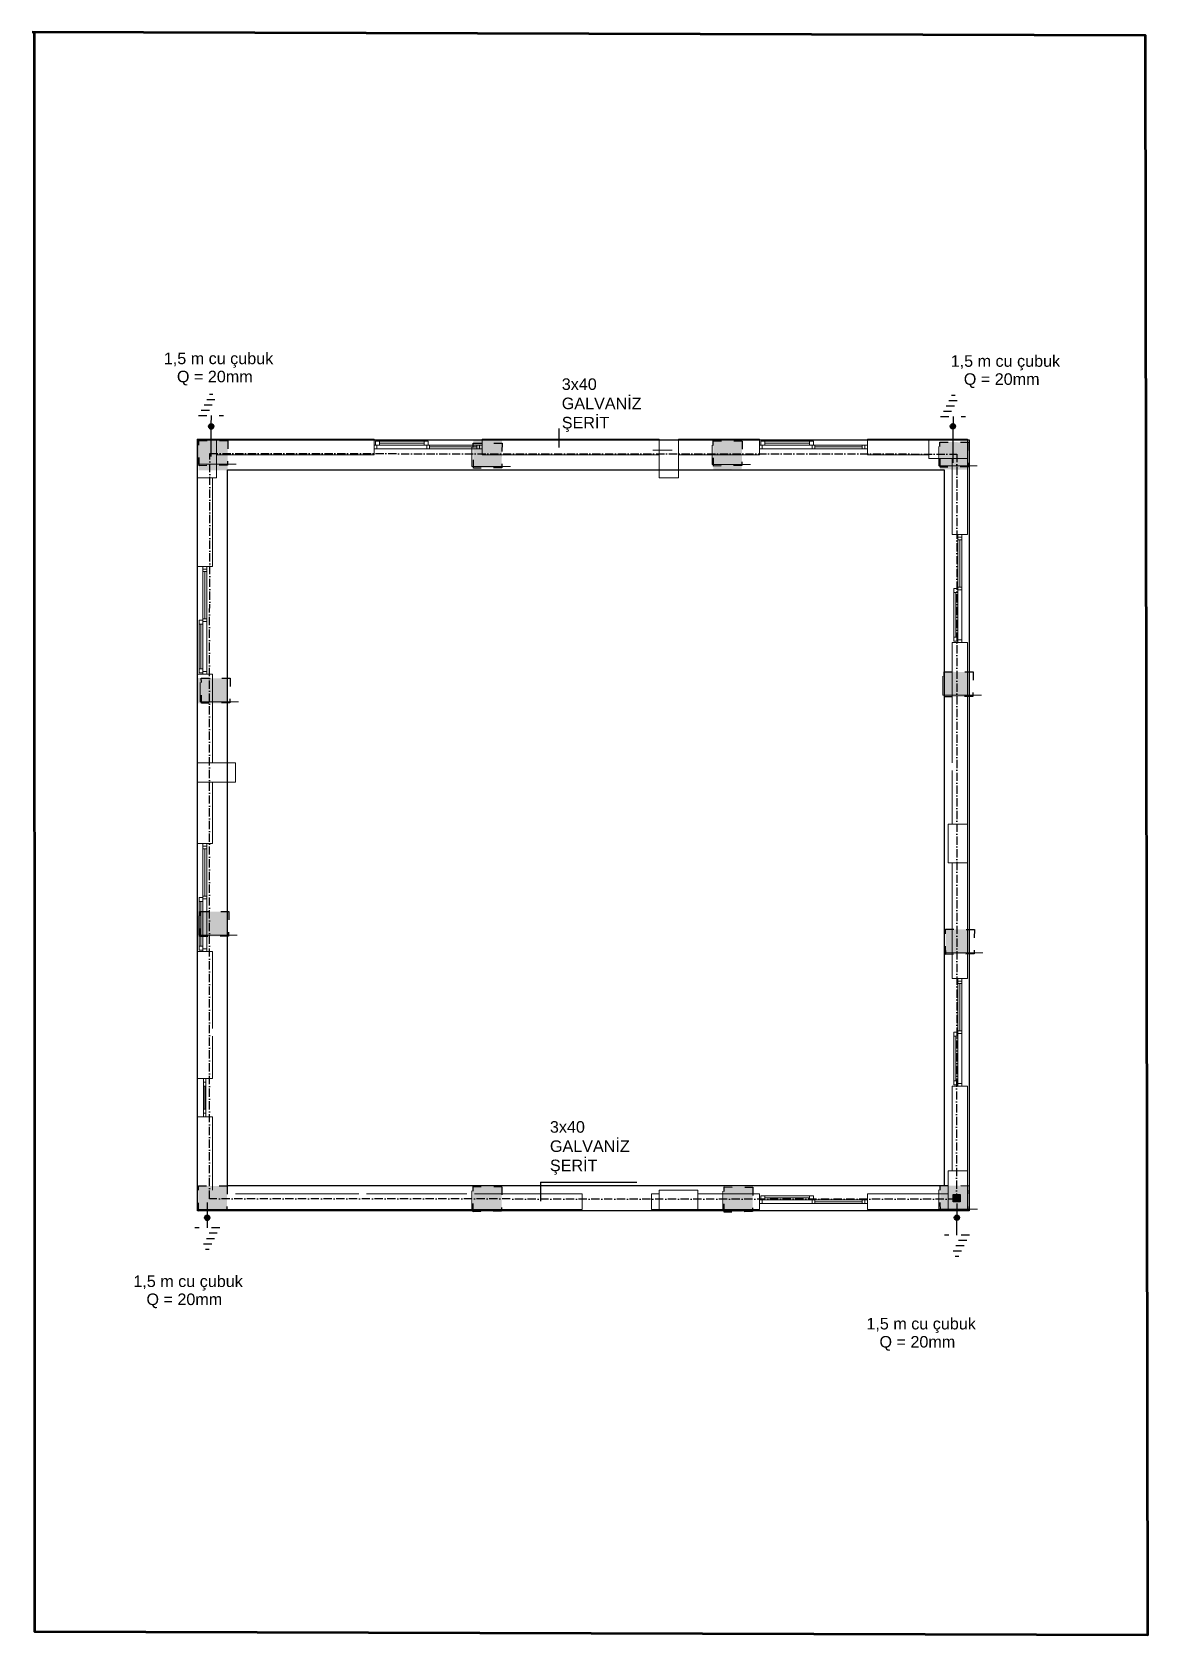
# Model space of a CAD drawing. Header units: millimetres. Extents: x -1335 to 33749, y 2338 to 5277.
# Drawn here: x 9989 to 11608, y 2731 to 5057 of the extents above; entities that cross this region are included whole.
import ezdxf

# ---------------------------------------------------------------- set-up
doc = ezdxf.new("R2010")
doc.units = ezdxf.units.MM
doc.linetypes.add('ACAD_ISO03W100', pattern=[30, 12, -18])
doc.linetypes.add('ACAD_ISO10W100', pattern=[18.5, 12, -3, 0.5, -3])
for name, color, linetype in [('Cizgi', 7, 'Continuous'), ('Kapi_Pencere', 7, 'Continuous'), ('Kolon', 7, 'Continuous')]:
    doc.layers.add(name, color=color, linetype=linetype)
for name, color, linetype, lineweight in [('DUVAR', 7, 'Continuous', 53), ('ELEKTRİK YAZI', 2, 'Continuous', 30), ('ELK_YAZI', 11, 'Continuous', 30), ('Linye-23', 220, 'Continuous', 25), ('LİNYE', 220, 'Continuous', 25)]:
    doc.layers.add(name, color=color, linetype=linetype, lineweight=lineweight)
doc.styles.add('ari', font='arial.ttf')
doc.styles.get("Standard").update_dxf_attribs({"font": 'arial.ttf'})

msp = doc.modelspace()

# ---------------------------------------------------------------- texts
at = {"layer": 'ELEKTRİK YAZI'}
for s, height, p in [('1,5 m cu çubuk ', 16.764, (10180.5, 4574.8)), ('1,5 m cu çubuk ', 16.764, (11322, 4571)), (' Q = 20mm', 16.76, (10193, 4548.5)), (' Q = 20mm', 16.76, (11334.5, 4544.8)), ('1,5 m cu çubuk ', 16.764, (10136.3, 3235.5)), (' Q = 20mm', 16.76, (10148.8, 3209.3)), ('1,5 m cu çubuk ', 16.764, (11199.7, 3173.9)), (' Q = 20mm', 16.76, (11212.2, 3147.6))]:
    msp.add_text(s, height=height, dxfattribs=at).set_placement(p)
at = {"layer": 'ELK_YAZI', "char_height": 16.76, "attachment_point": 1, "style": 'ari'}
for insert in [(10757.8, 4554.2), (10740.6, 3476.2)]:
    msp.add_mtext('3x40\\PGALVANİZ\\PŞERİT', dxfattribs=dict(at, insert=insert))

# ---------------------------------------------------------------- hatches: boundary and pattern name
at = {"linetype": 'ACAD_ISO03W100', "ltscale": 10}
for points in [[(10273, 4420.5), (10273.4, 4463.8), (10231.5, 4464.1), (10231.2, 4420.5)], [(10670.7, 4424.6), (10671.1, 4464.1), (10629.4, 4463.9), (10629.6, 4423.8)], [(11018.9, 4422.5), (11019.5, 4463.3), (10977.6, 4463.6), (10977.9, 4422.3)], [(11347.7, 4421.7), (11348.3, 4461.5), (11306.4, 4461.8), (11306.6, 4422.1)], [(10272.7, 4082.7), (10273.2, 4118.7), (10229.4, 4119.2), (10229.5, 4082.4)], [(11348.5, 4091.8), (11348.5, 4128), (11312.6, 4128.5), (11312.9, 4091.9)], [(10272.6, 3744.4), (10273, 3780.3), (10229.4, 3780.5), (10229.5, 3744.1)], [(11348.4, 3719.1), (11348.4, 3754.3), (11314.5, 3754.7), (11314.8, 3718.1)], [(10272, 3346.6), (10272.5, 3382.1), (10230.6, 3382.4), (10230.9, 3345.8)], [(10670.5, 3345.7), (10671, 3381.1), (10629.1, 3381.4), (10629.3, 3344.8)], [(11034.6, 3344.9), (11035.2, 3380.4), (10993.2, 3380.7), (10993.5, 3344.1)], [(11348.1, 3347), (11348.6, 3382.5), (11306.7, 3382.8), (11307, 3346.2)], [(11335.8, 3359.1), (11335.8, 3369.6), (11325.8, 3369.6), (11325.8, 3359.1)]]:
    msp.add_hatch(color=256, dxfattribs=at).paths.add_polyline_path(points)

# ---------------------------------------------------------------- linework, layer by layer
at = {"linetype": 'ACAD_ISO03W100'}
for p, q in [((10238.8, 4515.9), (10259.5, 4515.8)), ((10242.7, 4523.6), (10255.7, 4523.6)), ((10246.7, 4531.4), (10251.8, 4531.3)), ((11315.3, 4514.5), (11336, 4514.4)), ((11319.2, 4522.3), (11332.2, 4522.2)), ((11323.2, 4530), (11328.3, 4530)), ((10230.9, 4500.4), (10267.1, 4500.2)), ((10234.9, 4508.2), (10263.3, 4508)), ((11307.4, 4499.1), (11343.7, 4498.8)), ((11311.4, 4506.8), (11339.8, 4506.6)), ((10231.5, 4464.1), (10273.4, 4463.8)), ((10231.7, 4427.5), (10231.5, 4464.1)), ((10273.4, 4463.8), (10272.8, 4428.3)), ((10629.4, 4460.4), (10671.3, 4460.1)), ((10629.6, 4423.8), (10629.4, 4460.4)), ((10671.3, 4460.1), (10670.7, 4424.6)), ((10977.6, 4463.6), (11019.5, 4463.3)), ((10977.9, 4427), (10977.6, 4463.6)), ((11019.5, 4463.3), (11019, 4427.8)), ((11306.4, 4461.8), (11348.3, 4461.5)), ((11306.7, 4425.2), (11306.4, 4461.8)), ((11348.3, 4461.5), (11347.8, 4426)), ((10272.8, 4428.3), (10231.7, 4427.5)), ((10670.7, 4424.6), (10629.6, 4423.8)), ((11019, 4427.8), (10977.9, 4427)), ((11347.8, 4426), (11306.7, 4425.2)), ((10234.9, 4119.2), (10276.9, 4118.9)), ((10235.2, 4082.6), (10234.9, 4119.2)), ((10276.9, 4118.9), (10276.3, 4083.4)), ((11312.6, 4128.5), (11354.6, 4128.2)), ((11312.9, 4091.9), (11312.6, 4128.5)), ((11354.6, 4128.2), (11354, 4092.7)), ((10276.3, 4083.4), (10235.2, 4082.6)), ((11354, 4092.7), (11312.9, 4091.9)), ((10233.1, 3780.6), (10275, 3780.3)), ((10233.3, 3744), (10233.1, 3780.6)), ((10275, 3780.3), (10274.4, 3744.8)), ((11314.5, 3754.7), (11356.4, 3754.4)), ((11314.8, 3718.1), (11314.5, 3754.7)), ((11356.4, 3754.4), (11355.9, 3718.9)), ((10274.4, 3744.8), (10233.3, 3744)), ((11355.9, 3718.9), (11314.8, 3718.1)), ((10230.6, 3382.4), (10272.5, 3382.1)), ((10230.9, 3345.8), (10230.6, 3382.4)), ((10272.5, 3382.1), (10272, 3346.6)), ((10629.1, 3381.4), (10671, 3381.1)), ((10629.3, 3344.8), (10629.1, 3381.4)), ((10671, 3381.1), (10670.5, 3345.7)), ((10993.2, 3380.7), (11035.2, 3380.4)), ((10993.5, 3344.1), (10993.2, 3380.7)), ((11035.2, 3380.4), (11034.6, 3344.9)), ((11306.7, 3382.8), (11348.6, 3382.5)), ((11307, 3346.2), (11306.7, 3382.8)), ((11348.6, 3382.5), (11348.1, 3347)), ((11325.8, 3369.6), (11335.8, 3369.6)), ((11325.8, 3359.1), (11325.8, 3369.6)), ((11335.8, 3359.1), (11325.8, 3359.1)), ((11335.8, 3369.6), (11335.8, 3359.1)), ((10272, 3346.6), (10230.9, 3345.8)), ((10670.5, 3345.7), (10629.3, 3344.8)), ((11034.6, 3344.9), (10993.5, 3344.1)), ((11348.1, 3347), (11307, 3346.2)), ((10261.9, 3321.2), (10225.7, 3321.2)), ((10258.1, 3313.4), (10229.6, 3313.4)), ((10254.2, 3305.6), (10233.5, 3305.6)), ((11349.3, 3310.8), (11313, 3310.8)), ((10250.3, 3297.9), (10237.4, 3297.9)), ((10246.4, 3290.1), (10241.2, 3290.1)), ((11345.4, 3303), (11316.9, 3303)), ((11341.5, 3295.3), (11320.8, 3295.3)), ((11337.6, 3287.5), (11324.7, 3287.5)), ((11333.7, 3279.7), (11328.6, 3279.7))]:
    msp.add_line(p, q, dxfattribs=at)
at = {"linetype": 'ACAD_ISO03W100', "ltscale": 10}
for p, q in [((10249, 4500.3), (10248.9, 4486.5)), ((11325.6, 4498.9), (11325.5, 4485.1)), ((10243.8, 3321.2), (10243.8, 3335)), ((11331.1, 3310.8), (11331.1, 3324.7))]:
    msp.add_line(p, q, dxfattribs=at)
for p, q in [((10245.5, 4484.8), (10253.1, 4484.8)), ((10245.5, 4484.6), (10253.1, 4484.6)), ((10245.5, 4484.4), (10253.1, 4484.4)), ((10245.5, 4484.1), (10253.1, 4484.1)), ((10245.6, 4485.3), (10253, 4485.3)), ((10245.6, 4485.1), (10253.1, 4485.1)), ((10245.6, 4483.9), (10253, 4483.9)), ((10245.6, 4483.7), (10253, 4483.7)), ((10245.7, 4485.8), (10252.9, 4485.8)), ((10245.7, 4485.6), (10253, 4485.6)), ((10245.7, 4483.4), (10252.9, 4483.4)), ((10245.8, 4486), (10252.8, 4486)), ((10245.8, 4483.2), (10252.8, 4483.2)), ((10245.9, 4486.3), (10252.7, 4486.3)), ((10245.9, 4483), (10252.7, 4483)), ((10246, 4482.7), (10252.6, 4482.7)), ((10246.1, 4486.5), (10252.6, 4486.5)), ((10246.1, 4482.5), (10252.5, 4482.5)), ((10246.2, 4486.7), (10252.4, 4486.7)), ((10246.3, 4482.2), (10252.3, 4482.2)), ((10246.4, 4487), (10252.2, 4487)), ((10246.5, 4482), (10252.1, 4482)), ((10246.6, 4487.2), (10252, 4487.2)), ((10246.7, 4481.8), (10251.9, 4481.8)), ((10246.9, 4487.5), (10251.7, 4487.5)), ((10247, 4481.5), (10251.6, 4481.5)), ((10247.2, 4487.7), (10251.4, 4487.7)), ((10247.4, 4481.3), (10251.2, 4481.3)), ((10247.6, 4487.9), (10251, 4487.9)), ((10247.9, 4481.1), (10250.8, 4481.1)), ((10248.1, 4488.2), (10250.5, 4488.2)), ((10248.7, 4480.8), (10249.9, 4480.8)), ((11321.4, 4485.3), (11328.9, 4485.3)), ((11321.4, 4485.1), (11328.9, 4485.1)), ((11321.4, 4484.8), (11329, 4484.8)), ((11321.4, 4484.6), (11329, 4484.6)), ((11321.4, 4484.4), (11328.9, 4484.4)), ((11321.4, 4484.1), (11328.9, 4484.1)), ((11321.5, 4485.8), (11328.8, 4485.8)), ((11321.5, 4485.6), (11328.9, 4485.6)), ((11321.5, 4483.9), (11328.8, 4483.9)), ((11321.6, 4486), (11328.7, 4486)), ((11321.6, 4483.7), (11328.8, 4483.7)), ((11321.6, 4483.4), (11328.7, 4483.4)), ((11321.7, 4486.3), (11328.7, 4486.3)), ((11321.7, 4483.2), (11328.6, 4483.2)), ((11321.8, 4486.5), (11328.5, 4486.5)), ((11321.9, 4486.7), (11328.4, 4486.7)), ((11321.9, 4483), (11328.5, 4483)), ((11322, 4482.7), (11328.3, 4482.7)), ((11322.1, 4487), (11328.3, 4487)), ((11322.2, 4482.5), (11328.2, 4482.5)), ((11322.3, 4487.2), (11328.1, 4487.2)), ((11322.4, 4482.2), (11328, 4482.2)), ((11322.5, 4487.5), (11327.9, 4487.5)), ((11322.6, 4482), (11327.7, 4482)), ((11322.7, 4487.7), (11327.6, 4487.7)), ((11322.9, 4481.8), (11327.4, 4481.8)), ((11323, 4487.9), (11327.3, 4487.9)), ((11323.2, 4481.5), (11327.1, 4481.5)), ((11323.4, 4488.2), (11326.9, 4488.2)), ((11323.7, 4481.3), (11326.6, 4481.3)), ((11324, 4488.4), (11326.3, 4488.4)), ((11324.5, 4481.1), (11325.8, 4481.1)), ((10239.7, 3336.6), (10247.2, 3336.6)), ((10239.7, 3336.4), (10247.3, 3336.4)), ((10239.7, 3336.2), (10247.3, 3336.2)), ((10239.7, 3335.9), (10247.3, 3335.9)), ((10239.7, 3335.7), (10247.2, 3335.7)), ((10239.8, 3337.1), (10247.1, 3337.1)), ((10239.8, 3336.9), (10247.2, 3336.9)), ((10239.8, 3335.4), (10247.2, 3335.4)), ((10239.8, 3335.2), (10247.2, 3335.2)), ((10239.9, 3337.3), (10247.1, 3337.3)), ((10239.9, 3335), (10247.1, 3335)), ((10240, 3337.6), (10247, 3337.6)), ((10240, 3334.7), (10247, 3334.7)), ((10240.1, 3337.8), (10246.9, 3337.8)), ((10240.1, 3334.5), (10246.9, 3334.5)), ((10240.2, 3338), (10246.7, 3338)), ((10240.2, 3334.3), (10246.8, 3334.3)), ((10240.3, 3334), (10246.7, 3334)), ((10240.4, 3338.3), (10246.6, 3338.3)), ((10240.5, 3333.8), (10246.5, 3333.8)), ((10240.6, 3338.5), (10246.4, 3338.5)), ((10240.7, 3333.5), (10246.3, 3333.5)), ((10240.8, 3338.8), (10246.2, 3338.8)), ((10240.9, 3333.3), (10246, 3333.3)), ((10241, 3339), (10245.9, 3339)), ((10241.2, 3333.1), (10245.8, 3333.1)), ((10241.4, 3339.2), (10245.6, 3339.2)), ((10241.6, 3332.8), (10245.4, 3332.8)), ((10241.7, 3339.5), (10245.2, 3339.5)), ((10242, 3332.6), (10244.9, 3332.6)), ((10242.3, 3339.7), (10244.6, 3339.7)), ((10242.9, 3332.4), (10244.1, 3332.4)), ((11327.2, 3336.6), (11334.8, 3336.6)), ((11327.2, 3336.4), (11334.8, 3336.4)), ((11327.2, 3336.2), (11334.8, 3336.2)), ((11327.3, 3337.1), (11334.7, 3337.1)), ((11327.3, 3336.9), (11334.8, 3336.9)), ((11327.3, 3335.9), (11334.8, 3335.9)), ((11327.3, 3335.7), (11334.7, 3335.7)), ((11327.3, 3335.4), (11334.7, 3335.4)), ((11327.4, 3337.6), (11334.6, 3337.6)), ((11327.4, 3337.3), (11334.7, 3337.3)), ((11327.4, 3335.2), (11334.6, 3335.2)), ((11327.5, 3337.8), (11334.5, 3337.8)), ((11327.5, 3335), (11334.5, 3335)), ((11327.6, 3338.1), (11334.4, 3338.1)), ((11327.6, 3334.7), (11334.4, 3334.7)), ((11327.7, 3334.5), (11334.3, 3334.5)), ((11327.8, 3338.3), (11334.3, 3338.3)), ((11327.8, 3334.3), (11334.2, 3334.3)), ((11327.9, 3338.5), (11334.1, 3338.5)), ((11328, 3334), (11334, 3334)), ((11328.1, 3338.8), (11333.9, 3338.8)), ((11328.2, 3333.8), (11333.8, 3333.8)), ((11328.3, 3339), (11333.7, 3339)), ((11328.5, 3333.6), (11333.6, 3333.6)), ((11328.6, 3339.2), (11333.5, 3339.2)), ((11328.7, 3333.3), (11333.3, 3333.3)), ((11328.9, 3339.5), (11333.1, 3339.5)), ((11329.1, 3333.1), (11332.9, 3333.1)), ((11329.3, 3339.7), (11332.8, 3339.7)), ((11329.6, 3332.8), (11332.5, 3332.8)), ((11329.8, 3339.9), (11332.2, 3339.9)), ((11330.4, 3332.6), (11331.6, 3332.6))]:
    msp.add_line(p, q)
for centre in [(10249.3, 4484.6), (11325.2, 4484.8), (10243.5, 3336.1), (11331, 3336.3)]:
    msp.add_circle(centre, 3.79)
at = {"layer": 'Cizgi', "color": 251, "linetype": 'Continuous', "lineweight": 9}
msp.add_lwpolyline([(10251.1, 3610.8), (10251.1, 3677.8)], dxfattribs=at)
at = {"layer": 'DUVAR'}
msp.add_lwpolyline([(9992.3, 5056.8), (9992.7, 2735.6), (11608.1, 2730.5), (11604.8, 5051.8), (9989.4, 5056.8)], dxfattribs=at)
at = {"layer": 'DUVAR', "color": 251, "linetype": 'Continuous', "lineweight": 9}
for points in [[(10256.7, 4465.8), (10485.8, 4465.8)], [(10256.7, 4443.4), (10485.8, 4443.4)], [(10485.8, 4465.8), (10485.8, 4443.4)], [(10642.3, 4465.8), (10899.3, 4465.8)], [(10642.3, 4443.4), (10642.3, 4465.8)], [(10642.3, 4443.4), (10899.3, 4443.4)], [(10927.3, 4465.8), (11044.6, 4465.8)], [(10927.3, 4443.4), (11044.6, 4443.4)], [(11044.6, 4465.8), (11044.6, 4443.4)], [(11201.1, 4465.8), (11290.5, 4465.8)], [(11201.1, 4443.4), (11201.1, 4465.8)], [(11201.1, 4443.4), (11290.5, 4443.4)], [(11324, 4327.5), (11324, 4437.8)], [(11346.4, 4327.5), (11346.4, 4437.8)], [(10228.8, 4281.4), (10228.8, 4409.9)], [(10251.1, 4281.4), (10251.1, 4409.9)], [(11346.4, 4327.5), (11324, 4327.5)], [(10251.1, 4281.4), (10228.8, 4281.4)], [(11324, 4032.7), (11324, 4171)], [(11324, 4171), (11346.4, 4171)], [(11346.4, 4032.7), (11346.4, 4171)], [(10228.8, 3996.4), (10228.8, 4124.9)], [(10228.8, 4124.9), (10251.1, 4124.9)], [(10251.1, 3996.4), (10251.1, 4124.9)], [(11324, 3996.4), (11324, 4032.7)], [(11346.4, 3996.4), (11346.4, 4032.7)], [(11324, 3907), (11324, 3985.2)], [(11346.4, 3907), (11346.4, 3996.4)], [(10228.8, 3879), (10228.8, 3968.4)], [(10251.1, 3879), (10251.1, 3968.4)], [(10251.1, 3879), (10228.8, 3879)], [(11324, 3683.4), (11324, 3851.1)], [(11346.4, 3683.4), (11346.4, 3851.1)], [(10228.8, 3605.2), (10228.8, 3722.5)], [(10228.8, 3722.5), (10251.1, 3722.5)], [(10251.1, 3610.8), (10251.1, 3722.5)], [(11346.4, 3683.4), (11324, 3683.4)], [(10228.8, 3538.1), (10228.8, 3605.2)], [(10251.1, 3538.1), (10251.1, 3599.6)], [(10251.1, 3538.1), (10228.8, 3538.1)], [(11324, 3404), (11324, 3527)], [(11324, 3527), (11346.4, 3527)], [(11346.4, 3404), (11346.4, 3527)], [(10228.8, 3471.1), (10228.8, 3482.3)], [(10228.8, 3482.3), (10251.1, 3482.3)], [(10228.8, 3376.1), (10228.8, 3471.1)], [(10251.1, 3471.1), (10251.1, 3482.3)], [(10251.1, 3376.1), (10251.1, 3471.1)], [(10284.7, 3370.5), (10463.5, 3370.5)], [(10474.6, 3370.5), (10619.9, 3370.5)], [(10631.1, 3370.5), (10675.8, 3370.5)], [(10675.8, 3370.5), (10787.6, 3370.5)], [(10787.6, 3370.5), (10787.6, 3348.1)], [(10888.2, 3370.5), (10899.3, 3370.5)], [(10888.2, 3348.1), (10888.2, 3370.5)], [(10955.2, 3370.5), (11044.6, 3370.5)], [(11044.6, 3370.5), (11044.6, 3348.1)], [(11201.1, 3370.5), (11318.4, 3370.5)], [(11201.1, 3348.1), (11201.1, 3370.5)], [(10284.7, 3348.1), (10474.6, 3348.1)], [(10474.6, 3348.1), (10631.1, 3348.1)], [(10631.1, 3348.1), (10675.8, 3348.1)], [(10675.8, 3348.1), (10787.6, 3348.1)], [(10888.2, 3348.1), (10899.3, 3348.1)], [(10955.2, 3348.1), (11044.6, 3348.1)], [(11201.1, 3348.1), (11318.4, 3348.1)]]:
    msp.add_lwpolyline(points, dxfattribs=at)
at = {"layer": 'ELK_YAZI'}
for p, q in [((10753.4, 4481.6), (10753.4, 4454)), ((10744.2, 4465.8), (10883.8, 4465.8)), ((10727, 3387.8), (10866.6, 3387.8)), ((10727, 3387.8), (10727, 3360.2))]:
    msp.add_line(p, q, dxfattribs=at)
at = {"layer": 'Kapi_Pencere', "color": 251, "linetype": 'Continuous', "lineweight": 9}
for points in [[(10485.8, 4457.4), (10489.6, 4457.4)], [(10485.8, 4451.8), (10485.8, 4457.4)], [(10485.8, 4451.8), (10489.6, 4451.8)], [(10487.8, 4463), (10493.5, 4463)], [(10487.8, 4457.4), (10487.8, 4463)], [(10489.6, 4457.4), (10493.5, 4457.4)], [(10489.6, 4451.8), (10489.6, 4457.4)], [(10489.6, 4451.8), (10562.1, 4451.8)], [(10493.5, 4463), (10558.3, 4463)], [(10493.5, 4460.5), (10493.5, 4463)], [(10493.5, 4457.4), (10493.5, 4463)], [(10493.5, 4460.2), (10493.5, 4460.5)], [(10493.5, 4457.4), (10493.5, 4460.2)], [(10493.5, 4460.2), (10558.3, 4460.2)], [(10493.5, 4457.4), (10558.3, 4457.4)], [(10558.3, 4460.5), (10558.3, 4463)], [(10558.3, 4463), (10564.1, 4463)], [(10558.3, 4457.4), (10558.3, 4463)], [(10558.3, 4460.2), (10558.3, 4460.5)], [(10558.3, 4457.4), (10558.3, 4460.2)], [(10558.3, 4457.4), (10562.1, 4457.4)], [(10562.1, 4457.4), (10566, 4457.4)], [(10562.1, 4451.8), (10562.1, 4457.4)], [(10562.1, 4451.8), (10566, 4451.8)], [(10564.1, 4457.4), (10564.1, 4463)], [(10565.7, 4454.6), (10634.4, 4454.6)], [(10566, 4457.4), (10634.7, 4457.4)], [(10566, 4454.9), (10566, 4457.4)], [(10566, 4451.8), (10566, 4457.4)], [(10566, 4454.6), (10566, 4454.9)], [(10566, 4451.8), (10566, 4454.6)], [(10566, 4451.8), (10634.7, 4451.8)], [(10634.7, 4457.4), (10640.1, 4457.4)], [(10634.7, 4454.9), (10634.7, 4457.4)], [(10634.7, 4451.8), (10634.7, 4457.4)], [(10634.7, 4454.6), (10634.7, 4454.9)], [(10634.7, 4451.8), (10634.7, 4454.6)], [(10634.7, 4451.8), (10640, 4451.8)], [(10638.5, 4457.4), (10642.3, 4457.4)], [(10638.5, 4451.8), (10638.5, 4457.4)], [(10638.5, 4451.8), (10642.3, 4451.8)], [(10642.3, 4454.9), (10642.3, 4457.4)], [(10642.3, 4451.8), (10642.3, 4457.4)], [(10642.3, 4454.6), (10642.3, 4454.9)], [(10642.3, 4451.8), (10642.3, 4454.6)], [(11044.6, 4457.4), (11048.4, 4457.4)], [(11044.6, 4451.8), (11044.6, 4457.4)], [(11044.6, 4451.8), (11048.4, 4451.8)], [(11046.6, 4463), (11052.3, 4463)], [(11046.6, 4457.4), (11046.6, 4463)], [(11048.4, 4457.4), (11052.3, 4457.4)], [(11048.4, 4451.8), (11048.4, 4457.4)], [(11048.4, 4451.8), (11121, 4451.8)], [(11052.3, 4463), (11117.1, 4463)], [(11052.3, 4460.5), (11052.3, 4463)], [(11052.3, 4457.4), (11052.3, 4463)], [(11052.3, 4460.2), (11052.3, 4460.5)], [(11052.3, 4457.4), (11052.3, 4460.2)], [(11052.3, 4460.2), (11117.1, 4460.2)], [(11052.3, 4457.4), (11117.1, 4457.4)], [(11117.1, 4460.5), (11117.1, 4463)], [(11117.1, 4463), (11122.9, 4463)], [(11117.1, 4457.4), (11117.1, 4463)], [(11117.1, 4460.2), (11117.1, 4460.5)], [(11117.1, 4457.4), (11117.1, 4460.2)], [(11117.1, 4457.4), (11121, 4457.4)], [(11121, 4457.4), (11124.8, 4457.4)], [(11121, 4451.8), (11121, 4457.4)], [(11121, 4451.8), (11124.8, 4451.8)], [(11122.9, 4457.4), (11122.9, 4463)], [(11124.5, 4454.6), (11193.2, 4454.6)], [(11124.8, 4457.4), (11193.5, 4457.4)], [(11124.8, 4454.9), (11124.8, 4457.4)], [(11124.8, 4451.8), (11124.8, 4457.4)], [(11124.8, 4454.6), (11124.8, 4454.9)], [(11124.8, 4451.8), (11124.8, 4454.6)], [(11124.8, 4451.8), (11193.5, 4451.8)], [(11193.5, 4457.4), (11198.9, 4457.4)], [(11193.5, 4454.9), (11193.5, 4457.4)], [(11193.5, 4451.8), (11193.5, 4457.4)], [(11193.5, 4454.6), (11193.5, 4454.9)], [(11193.5, 4451.8), (11193.5, 4454.6)], [(11193.5, 4451.8), (11198.8, 4451.8)], [(11197.3, 4457.4), (11201.1, 4457.4)], [(11197.3, 4451.8), (11197.3, 4457.4)], [(11197.3, 4451.8), (11201.1, 4451.8)], [(11201.1, 4454.9), (11201.1, 4457.4)], [(11201.1, 4451.8), (11201.1, 4457.4)], [(11201.1, 4454.6), (11201.1, 4454.9)], [(11201.1, 4451.8), (11201.1, 4454.6)], [(11332.4, 4323.6), (11332.4, 4327.5)], [(11334.9, 4327.5), (11332.4, 4327.5)], [(11338, 4327.5), (11332.4, 4327.5)], [(11335.2, 4327.5), (11334.9, 4327.5)], [(11338, 4327.5), (11335.2, 4327.5)], [(11338, 4323.6), (11338, 4327.5)], [(11332.4, 4319.8), (11332.4, 4325.2)], [(11338, 4323.6), (11332.4, 4323.6)], [(11332.4, 4251.1), (11332.4, 4319.8)], [(11334.9, 4319.8), (11332.4, 4319.8)], [(11338, 4319.8), (11332.4, 4319.8)], [(11335.2, 4319.8), (11334.9, 4319.8)], [(11338, 4319.8), (11335.2, 4319.8)], [(11335.2, 4250.9), (11335.2, 4319.6)], [(11338, 4319.8), (11338, 4325.2)], [(11338, 4251.1), (11338, 4319.8)], [(10237.2, 4277.5), (10237.2, 4281.4)], [(10239.6, 4281.4), (10237.2, 4281.4)], [(10242.7, 4281.4), (10237.2, 4281.4)], [(10240, 4281.4), (10239.6, 4281.4)], [(10242.7, 4281.4), (10240, 4281.4)], [(10242.7, 4277.5), (10242.7, 4281.4)], [(10237.2, 4273.7), (10237.2, 4279.1)], [(10242.7, 4277.5), (10237.2, 4277.5)], [(10237.2, 4205), (10237.2, 4273.7)], [(10239.6, 4273.7), (10237.2, 4273.7)], [(10242.7, 4273.7), (10237.2, 4273.7)], [(10240, 4273.7), (10239.6, 4273.7)], [(10239.9, 4204.8), (10239.9, 4273.5)], [(10242.7, 4273.7), (10240, 4273.7)], [(10242.7, 4273.7), (10242.7, 4279.1)], [(10242.7, 4205), (10242.7, 4273.7)], [(11326.8, 4243.5), (11326.8, 4249.2)], [(11332.4, 4249.2), (11326.8, 4249.2)], [(11329.3, 4243.5), (11326.8, 4243.5)], [(11326.8, 4178.6), (11326.8, 4243.5)], [(11332.4, 4243.5), (11326.8, 4243.5)], [(11329.6, 4243.5), (11329.3, 4243.5)], [(11332.4, 4243.5), (11329.6, 4243.5)], [(11329.6, 4178.6), (11329.6, 4243.5)], [(11332.4, 4247.3), (11332.4, 4251.1)], [(11334.9, 4251.1), (11332.4, 4251.1)], [(11338, 4251.1), (11332.4, 4251.1)], [(11332.4, 4243.5), (11332.4, 4247.3)], [(11338, 4247.3), (11332.4, 4247.3)], [(11332.4, 4178.6), (11332.4, 4243.5)], [(11335.2, 4251.1), (11334.9, 4251.1)], [(11338, 4251.1), (11335.2, 4251.1)], [(11338, 4247.3), (11338, 4251.1)], [(11338, 4174.8), (11338, 4247.3)], [(10231.6, 4197.4), (10231.6, 4203.1)], [(10237.2, 4203.1), (10231.6, 4203.1)], [(10234, 4197.4), (10231.6, 4197.4)], [(10231.6, 4132.5), (10231.6, 4197.4)], [(10237.2, 4197.4), (10231.6, 4197.4)], [(10234.3, 4197.4), (10234, 4197.4)], [(10237.2, 4197.4), (10234.3, 4197.4)], [(10234.3, 4132.5), (10234.3, 4197.4)], [(10237.2, 4201.2), (10237.2, 4205)], [(10239.6, 4205), (10237.2, 4205)], [(10242.7, 4205), (10237.2, 4205)], [(10237.2, 4197.4), (10237.2, 4201.2)], [(10242.7, 4201.2), (10237.2, 4201.2)], [(10237.2, 4132.5), (10237.2, 4197.4)], [(10240, 4205), (10239.6, 4205)], [(10242.7, 4205), (10240, 4205)], [(10242.7, 4201.2), (10242.7, 4205)], [(10242.7, 4128.7), (10242.7, 4201.2)], [(11329.3, 4178.6), (11326.8, 4178.6)], [(11326.8, 4172.9), (11326.8, 4178.6)], [(11332.4, 4178.6), (11326.8, 4178.6)], [(11332.4, 4172.9), (11326.8, 4172.9)], [(11329.6, 4178.6), (11329.3, 4178.6)], [(11332.4, 4178.6), (11329.6, 4178.6)], [(11332.4, 4174.8), (11332.4, 4178.6)], [(11338, 4174.8), (11332.4, 4174.8)], [(11332.4, 4171), (11332.4, 4174.8)], [(11338, 4171), (11332.4, 4171)], [(11338, 4171), (11338, 4174.8)], [(10234, 4132.5), (10231.6, 4132.5)], [(10231.6, 4126.8), (10231.6, 4132.5)], [(10237.2, 4132.5), (10231.6, 4132.5)], [(10237.2, 4126.8), (10231.6, 4126.8)], [(10234.3, 4132.5), (10234, 4132.5)], [(10237.2, 4132.5), (10234.3, 4132.5)], [(10237.2, 4128.7), (10237.2, 4132.5)], [(10242.7, 4128.7), (10237.2, 4128.7)], [(10237.2, 4124.9), (10237.2, 4128.7)], [(10242.7, 4124.9), (10237.2, 4124.9)], [(10242.7, 4124.9), (10242.7, 4128.7)], [(10237.2, 3875.2), (10237.2, 3879)], [(10239.6, 3879), (10237.2, 3879)], [(10242.7, 3879), (10237.2, 3879)], [(10237.2, 3871.4), (10237.2, 3876.8)], [(10242.7, 3875.2), (10237.2, 3875.2)], [(10237.2, 3802.7), (10237.2, 3871.4)], [(10239.6, 3871.4), (10237.2, 3871.4)], [(10242.7, 3871.4), (10237.2, 3871.4)], [(10240, 3879), (10239.6, 3879)], [(10240, 3871.4), (10239.6, 3871.4)], [(10239.9, 3802.5), (10239.9, 3871.2)], [(10242.7, 3879), (10240, 3879)], [(10242.7, 3871.4), (10240, 3871.4)], [(10242.7, 3875.2), (10242.7, 3879)], [(10242.7, 3871.4), (10242.7, 3876.7)], [(10242.7, 3802.7), (10242.7, 3871.4)], [(10231.6, 3795.1), (10231.6, 3800.8)], [(10237.2, 3800.8), (10231.6, 3800.8)], [(10234, 3795.1), (10231.6, 3795.1)], [(10231.6, 3730.2), (10231.6, 3795.1)], [(10237.2, 3795.1), (10231.6, 3795.1)], [(10234.3, 3795.1), (10234, 3795.1)], [(10237.2, 3795.1), (10234.3, 3795.1)], [(10234.3, 3730.2), (10234.3, 3795.1)], [(10237.2, 3798.9), (10237.2, 3802.7)], [(10239.6, 3802.7), (10237.2, 3802.7)], [(10242.7, 3802.7), (10237.2, 3802.7)], [(10237.2, 3795.1), (10237.2, 3798.9)], [(10242.7, 3798.9), (10237.2, 3798.9)], [(10237.2, 3730.2), (10237.2, 3795.1)], [(10240, 3802.7), (10239.6, 3802.7)], [(10242.7, 3802.7), (10240, 3802.7)], [(10242.7, 3798.9), (10242.7, 3802.7)], [(10242.7, 3726.4), (10242.7, 3798.9)], [(10234, 3730.2), (10231.6, 3730.2)], [(10231.6, 3724.5), (10231.6, 3730.2)], [(10237.2, 3730.2), (10231.6, 3730.2)], [(10237.2, 3724.5), (10231.6, 3724.5)], [(10234.3, 3730.2), (10234, 3730.2)], [(10237.2, 3730.2), (10234.3, 3730.2)], [(10237.2, 3726.4), (10237.2, 3730.2)], [(10242.7, 3726.4), (10237.2, 3726.4)], [(10237.2, 3722.5), (10237.2, 3726.4)], [(10242.7, 3722.5), (10237.2, 3722.5)], [(10242.7, 3722.5), (10242.7, 3726.4)], [(11332.4, 3679.6), (11332.4, 3683.4)], [(11334.9, 3683.4), (11332.4, 3683.4)], [(11338, 3683.4), (11332.4, 3683.4)], [(11332.4, 3675.8), (11332.4, 3681.2)], [(11338, 3679.6), (11332.4, 3679.6)], [(11332.4, 3607.1), (11332.4, 3675.8)], [(11334.9, 3675.8), (11332.4, 3675.8)], [(11338, 3675.8), (11332.4, 3675.8)], [(11335.2, 3683.4), (11334.9, 3683.4)], [(11335.2, 3675.8), (11334.9, 3675.8)], [(11338, 3683.4), (11335.2, 3683.4)], [(11338, 3675.8), (11335.2, 3675.8)], [(11335.2, 3606.9), (11335.2, 3675.6)], [(11338, 3679.6), (11338, 3683.4)], [(11338, 3675.8), (11338, 3681.2)], [(11338, 3607.1), (11338, 3675.8)], [(11332.4, 3603.3), (11332.4, 3607.1)], [(11334.9, 3607.1), (11332.4, 3607.1)], [(11338, 3607.1), (11332.4, 3607.1)], [(11335.2, 3607.1), (11334.9, 3607.1)], [(11338, 3607.1), (11335.2, 3607.1)], [(11338, 3603.3), (11338, 3607.1)], [(11326.8, 3599.5), (11326.8, 3605.2)], [(11332.4, 3605.2), (11326.8, 3605.2)], [(11329.3, 3599.5), (11326.8, 3599.5)], [(11326.8, 3534.6), (11326.8, 3599.5)], [(11332.4, 3599.5), (11326.8, 3599.5)], [(11329.6, 3599.5), (11329.3, 3599.5)], [(11332.4, 3599.5), (11329.6, 3599.5)], [(11329.6, 3534.6), (11329.6, 3599.5)], [(11332.4, 3599.5), (11332.4, 3603.3)], [(11338, 3603.3), (11332.4, 3603.3)], [(11332.4, 3534.6), (11332.4, 3599.5)], [(11338, 3530.8), (11338, 3603.3)], [(10241.6, 3538.1), (10238.3, 3538.1)], [(10238.3, 3532.6), (10238.3, 3538.1)], [(10241.6, 3532.6), (10241.6, 3538.1)], [(10238.3, 3527), (10238.3, 3532.6)], [(10241.6, 3532.6), (10238.3, 3532.6)], [(10238.3, 3493.4), (10238.3, 3527)], [(10239.4, 3527), (10238.3, 3527)], [(10238.3, 3527), (10241.6, 3527)], [(10240.5, 3527), (10239.4, 3527)], [(10240, 3493.4), (10240, 3527)], [(10241.6, 3527), (10240.5, 3527)], [(10241.6, 3527), (10241.6, 3532.6)], [(10241.6, 3493.4), (10241.6, 3527)], [(11329.3, 3534.6), (11326.8, 3534.6)], [(11326.8, 3528.9), (11326.8, 3534.6)], [(11332.4, 3534.6), (11326.8, 3534.6)], [(11332.4, 3528.9), (11326.8, 3528.9)], [(11329.6, 3534.6), (11329.3, 3534.6)], [(11332.4, 3534.6), (11329.6, 3534.6)], [(11332.4, 3530.8), (11332.4, 3534.6)], [(11338, 3530.8), (11332.4, 3530.8)], [(11332.4, 3527), (11332.4, 3530.8)], [(11338, 3527), (11332.4, 3527)], [(11338, 3527), (11338, 3530.8)], [(10238.3, 3487.8), (10238.3, 3493.4)], [(10239.4, 3493.4), (10238.3, 3493.4)], [(10238.3, 3493.4), (10241.6, 3493.4)], [(10240.5, 3493.4), (10239.4, 3493.4)], [(10241.6, 3493.4), (10240.5, 3493.4)], [(10241.6, 3487.8), (10241.6, 3493.4)], [(10238.3, 3482.3), (10238.3, 3487.8)], [(10241.6, 3487.8), (10238.3, 3487.8)], [(10241.6, 3482.3), (10238.3, 3482.3)], [(10241.6, 3482.3), (10241.6, 3487.8)], [(11044.6, 3362.1), (11048.4, 3362.1)], [(11044.6, 3356.5), (11044.6, 3362.1)], [(11044.6, 3356.5), (11048.4, 3356.5)], [(11046.6, 3367.7), (11052.3, 3367.7)], [(11046.6, 3362.1), (11046.6, 3367.7)], [(11048.4, 3362.1), (11052.3, 3362.1)], [(11048.4, 3356.5), (11048.4, 3362.1)], [(11048.4, 3356.5), (11121, 3356.5)], [(11052.3, 3367.7), (11117.1, 3367.7)], [(11052.3, 3365.3), (11052.3, 3367.7)], [(11052.3, 3362.1), (11052.3, 3367.7)], [(11052.3, 3365), (11052.3, 3365.3)], [(11052.3, 3362.1), (11052.3, 3365)], [(11052.3, 3365), (11117.1, 3365)], [(11052.3, 3362.1), (11117.1, 3362.1)], [(11117.1, 3365.3), (11117.1, 3367.7)], [(11117.1, 3367.7), (11122.9, 3367.7)], [(11117.1, 3362.1), (11117.1, 3367.7)], [(11117.1, 3365), (11117.1, 3365.3)], [(11117.1, 3362.1), (11117.1, 3365)], [(11117.1, 3362.1), (11121, 3362.1)], [(11121, 3362.1), (11124.8, 3362.1)], [(11121, 3356.5), (11121, 3362.1)], [(11121, 3356.5), (11124.8, 3356.5)], [(11122.9, 3362.1), (11122.9, 3367.7)], [(11124.5, 3359.3), (11193.2, 3359.3)], [(11124.8, 3362.1), (11193.5, 3362.1)], [(11124.8, 3359.7), (11124.8, 3362.1)], [(11124.8, 3356.5), (11124.8, 3362.1)], [(11124.8, 3359.3), (11124.8, 3359.7)], [(11124.8, 3356.5), (11124.8, 3359.3)], [(11124.8, 3356.5), (11193.5, 3356.5)], [(11193.5, 3362.1), (11198.9, 3362.1)], [(11193.5, 3359.7), (11193.5, 3362.1)], [(11193.5, 3356.5), (11193.5, 3362.1)], [(11193.5, 3359.3), (11193.5, 3359.7)], [(11193.5, 3356.5), (11193.5, 3359.3)], [(11193.5, 3356.5), (11198.8, 3356.5)], [(11197.3, 3362.1), (11201.1, 3362.1)], [(11197.3, 3356.5), (11197.3, 3362.1)], [(11197.3, 3356.5), (11201.1, 3356.5)], [(11201.1, 3359.7), (11201.1, 3362.1)], [(11201.1, 3356.5), (11201.1, 3362.1)], [(11201.1, 3359.3), (11201.1, 3359.7)], [(11201.1, 3356.5), (11201.1, 3359.3)]]:
    msp.add_lwpolyline(points, dxfattribs=at)
at = {"layer": 'Kolon', "color": 251, "linetype": 'Continuous', "lineweight": 9}
for points in [[(10228.8, 4465.8), (10256.7, 4465.8)], [(10228.8, 4409.9), (10228.8, 4465.8)], [(10229.7, 4429.8), (10229.7, 4457.7)], [(10256.7, 4465.8), (10256.7, 4409.9)], [(10627.5, 4426.1), (10627.5, 4454.1)], [(10890.1, 4450), (10918.1, 4450)], [(10899.3, 4409.9), (10899.3, 4465.8)], [(10927.3, 4465.8), (10927.3, 4409.9)], [(10975.8, 4429.3), (10975.8, 4457.2)], [(11290.5, 4437.8), (11290.5, 4465.8)], [(11290.5, 4465.8), (11346.4, 4465.8)], [(11304.6, 4427.5), (11304.6, 4455.4)], [(11346.4, 4465.8), (11346.4, 4437.8)], [(10285.5, 4429.8), (10229.7, 4429.8)], [(10683.4, 4426.1), (10627.5, 4426.1)], [(11031.7, 4429.3), (10975.8, 4429.3)], [(11346.4, 4437.8), (11290.5, 4437.8)], [(11360.5, 4427.5), (11304.6, 4427.5)], [(10256.7, 4409.9), (10228.8, 4409.9)], [(10927.3, 4409.9), (10899.3, 4409.9)], [(11310.8, 4094.2), (11310.8, 4122.1)], [(10233.1, 4085), (10233.1, 4112.9)], [(10289, 4085), (10233.1, 4085)], [(11366.7, 4094.2), (11310.8, 4094.2)], [(10228.8, 3968.4), (10228.8, 3996.4)], [(10228.8, 3996.4), (10284.7, 3996.4)], [(10284.7, 3996.4), (10284.7, 3968.4)], [(10284.7, 3968.4), (10228.8, 3968.4)], [(11318.4, 3851.1), (11318.4, 3907)], [(11318.4, 3907), (11346.4, 3907)], [(11346.4, 3907), (11346.4, 3851.1)], [(11346.4, 3851.1), (11318.4, 3851.1)], [(10231.3, 3746.3), (10231.3, 3774.3)], [(10287.1, 3746.3), (10231.3, 3746.3)], [(11312.7, 3720.4), (11312.7, 3748.4)], [(11368.6, 3720.4), (11312.7, 3720.4)], [(11318.4, 3348.1), (11318.4, 3404)], [(11318.4, 3404), (11346.4, 3404)], [(11346.4, 3404), (11346.4, 3348.1)], [(10228.8, 3348.1), (10228.8, 3376.1)], [(10627.3, 3347.2), (10627.3, 3375.1)], [(10899.3, 3348.1), (10899.3, 3376.1)], [(10899.3, 3376.1), (10955.2, 3376.1)], [(10955.2, 3376.1), (10955.2, 3348.1)], [(10991.4, 3346.5), (10991.4, 3374.4)], [(11304.9, 3348.6), (11304.9, 3376.5)], [(10284.7, 3348.1), (10228.8, 3348.1)], [(10683.1, 3347.2), (10627.3, 3347.2)], [(10955.2, 3348.1), (10899.3, 3348.1)], [(11047.3, 3346.5), (10991.4, 3346.5)], [(11360.8, 3348.6), (11304.9, 3348.6)], [(11346.4, 3348.1), (11318.4, 3348.1)]]:
    msp.add_lwpolyline(points, dxfattribs=at)
at = {"layer": 'Linye-23'}
for p, q in [((10248.9, 4487.6), (10248.5, 4440.8)), ((10249.2, 4486.5), (10249.2, 4482.5)), ((10249.4, 4485.2), (10249.4, 4483.2)), ((11325.2, 4485), (11324.9, 4431.5)), ((11325.1, 4486.8), (11325.1, 4482.8)), ((11325.3, 4485.5), (11325.3, 4483.5)), ((10243.7, 3332.7), (10244.1, 3358.2)), ((11331.1, 3322.3), (11331.2, 3356.8)), ((10243.4, 3338.1), (10243.4, 3334.1)), ((10243.6, 3336.8), (10243.6, 3334.8)), ((11331, 3338.3), (11331, 3334.3)), ((11331.2, 3337), (11331.2, 3335))]:
    msp.add_line(p, q, dxfattribs=at)
at = {"layer": 'LİNYE', "color": 3}
for points in [[(10229.5, 4464.8), (11348.7, 4464.8), (11348.7, 3346.2), (10229.5, 3346.2)], [(10273, 4421.4), (11312.6, 4421.4), (11312.6, 3382.3), (10273, 3382.3)]]:
    msp.add_lwpolyline(points, close=True, dxfattribs=at)
at = {"layer": 'LİNYE', "color": 3, "linetype": 'ACAD_ISO10W100'}
msp.add_lwpolyline([(10247.1, 4445.1), (11331, 4444.4), (11330.6, 3362.8), (10246.7, 3363.5)], close=True, dxfattribs=at)

msp.set_redraw_order([(e.dxf.handle, doc.entitydb.next_handle()) for e in msp.query("TEXT MTEXT ATTDEF DIMENSION ARC_DIMENSION")])  # texts and dimensions are drawn at this point

doc.saveas('drawing.dxf')
